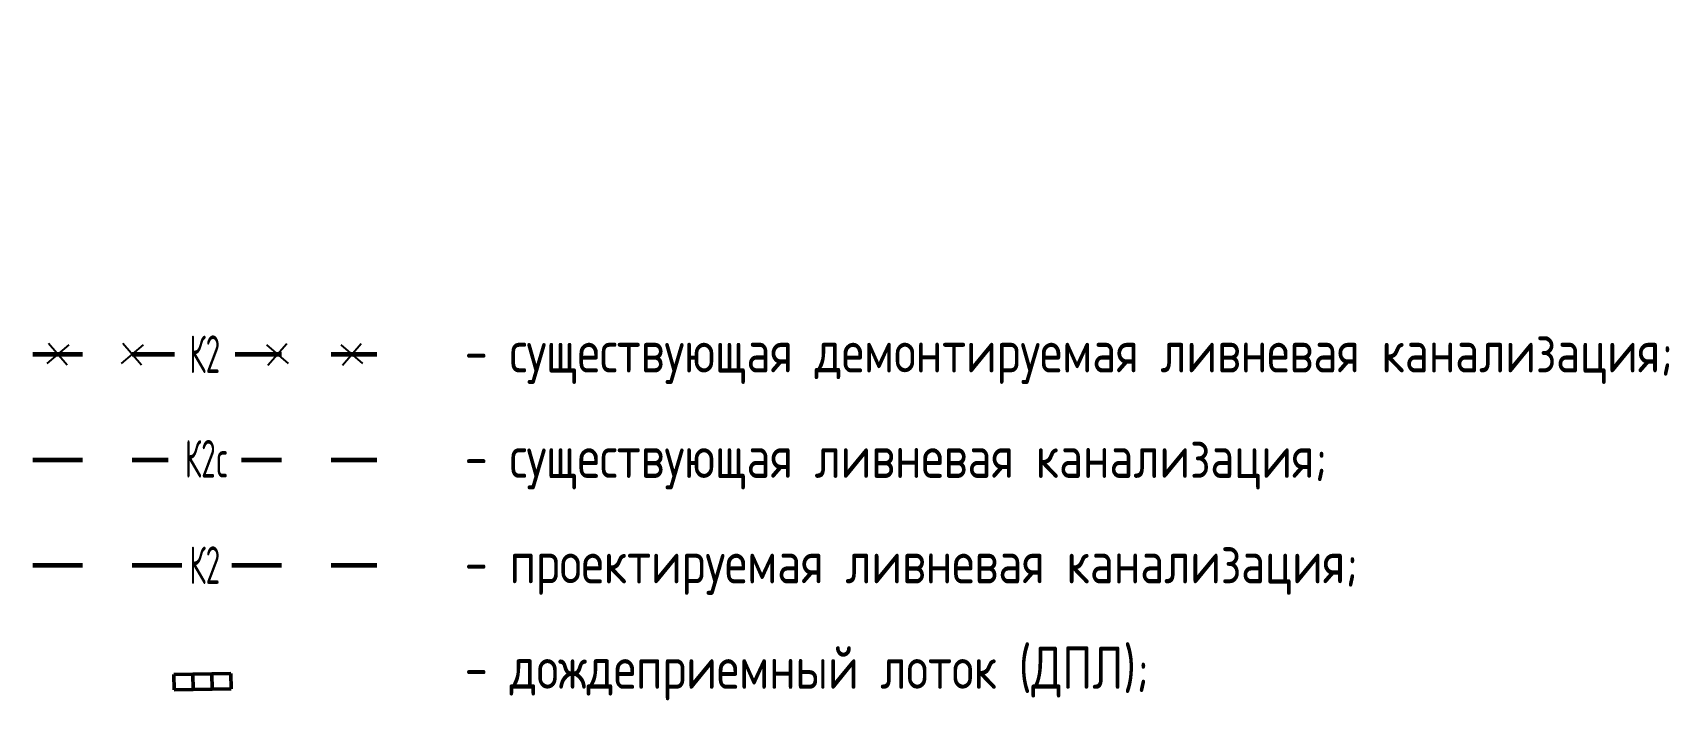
# Model space of a CAD drawing. Header units: millimetres. Extents: x 0 to 26031657, y 0 to 33466209.
# Drawn here: x 25859149 to 25905574, y 33447250 to 33466209 of the extents above; entities that cross this region are included whole.
import ezdxf

# ---------------------------------------------------------------- set-up
doc = ezdxf.new("R2010")
doc.units = ezdxf.units.MM
doc.set_wipeout_variables(frame=1)
doc.linetypes.add('Штриховая', pattern=[2822.222233, 1411.111116, -1411.111116])
for name, color, linetype, lineweight in [('Text blocks_Ном._пера__28', 7, 'Continuous', 13), ('ВК_Текст', 7, 'Continuous', 25), ('Лотки К2', 30, 'Continuous', 30), ('Труба К2', 7, 'Continuous', 60)]:
    doc.layers.add(name, color=color, linetype=linetype, lineweight=lineweight)
doc.styles.add('GOST 2.304', font='GOST_type.ttf')
doc.styles.add('GOST_100', font='cs_gost2304.shx', dxfattribs={"width": 0.7, "height": 300})

msp = doc.modelspace()

# ---------------------------------------------------------------- texts
at = {"layer": 'Text blocks_Ном._пера__28', "style": 'GOST 2.304'}
for s, p in [('- существующая демонтируемая ливневая канализация;', (25871401.539, 33456560.898)), ('- существующая ливневая канализация;', (25871401.539, 33453566.016)), ('- проектируемая ливневая канализация;', (25871401.539, 33450571.134)), ('- дождеприемный лоток (ДПЛ);', (25871401.539, 33447576.252))]:
    msp.add_text(s, height=1200, dxfattribs=at).set_placement(p)

# ---------------------------------------------------------------- blocks, each defined once
blk = doc.blocks.new('*U4')
at = {"color": 255}
blk.add_wipeout([(-200, 125), (200, 125), (200, -125), (-200, -125)], dxfattribs=at)
at = {"layer": 'ВК_Текст', "insert": (0, 0), "char_height": 250, "attachment_point": 5, "style": 'GOST_100'}
blk.add_mtext('К2', dxfattribs=at)
blk = doc.blocks.new('hdsgth')
at = {"color": 255}
blk.add_wipeout([(-1038, 533), (1038, 533), (1038, -533), (-1038, -533)], dxfattribs=at)
at = {"layer": 'ВК_Текст', "insert": (51, 25), "char_height": 1066.7, "attachment_point": 5, "rotation": 359.9913, "style": 'GOST_100'}
blk.add_mtext('К2c', dxfattribs=at)

# ---------------------------------------------------------------- linework, layer by layer
for p, q in [((25860168.629, 33457345.417, 72631.988), (25859553.259, 33456811.398, -72639.161)), ((25860127.954, 33456770.722, 72631.988), (25859593.935, 33457386.092, -72639.161)), ((25862277.753, 33457345.417, 72643.822), (25861662.382, 33456811.398, -72627.327)), ((25862237.077, 33456770.722, 72643.822), (25861703.058, 33457386.092, -72627.327)), ((25865781.965, 33457345.417, 72643.822), (25866397.335, 33456811.398, -72627.327)), ((25865822.64, 33456770.722, 72643.822), (25866356.66, 33457386.092, -72627.327)), ((25867891.088, 33457345.417, 72631.988), (25868506.458, 33456811.398, -72639.161)), ((25867931.764, 33456770.722, 72631.988), (25868465.783, 33457386.092, -72639.161))]:
    msp.add_line(p, q)
at = {"layer": 'Лотки К2', "lineweight": 50}
for p, q in [((25863154.94, 33447981.887, 195136.283), (25864770.74, 33448010.694, 116151.281)), ((25863154.94, 33447981.887, 195136.283), (25863162.666, 33447548.563, -26407.447)), ((25863693.54, 33447991.489, 168807.949), (25863701.266, 33447558.165, -52735.782)), ((25864232.14, 33448001.092, 142479.615), (25864239.866, 33447567.768, -79064.116)), ((25864770.74, 33448010.694, 116151.281), (25864778.466, 33447577.37, -105392.45)), ((25863162.666, 33447548.563, -26407.447), (25864778.466, 33447577.37, -105392.45))]:
    msp.add_line(p, q, dxfattribs=at)
at = {"layer": 'Труба К2', "linetype": 'Штриховая'}
for p, q in [((25859149.101, 33457078.442), (25868910.616, 33457078.442)), ((25859149.101, 33454083.56), (25868910.616, 33454083.56))]:
    msp.add_line(p, q, dxfattribs=at)

# ---------------------------------------------------------------- block references
at = {"layer": 'ВК_Текст', "xscale": 4.266666666666672, "yscale": 4.266666666666672, "zscale": 4.266666666666672}
msp.add_blockref('*U4', (25864029.777, 33451088.679), dxfattribs=at)

msp.set_redraw_order([(e.dxf.handle, doc.entitydb.next_handle()) for e in msp.query("TEXT MTEXT ATTDEF DIMENSION ARC_DIMENSION")])  # texts and dimensions are drawn at this point

# ---------------------------------------------------------------- next in the draw order: linework, layer by layer
at = {"layer": 'Труба К2', "linetype": 'Штриховая'}
msp.add_line((25859149.101, 33451088.679), (25868910.616, 33451088.679), dxfattribs=at)

# ---------------------------------------------------------------- next in the draw order: block references
msp.add_blockref('hdsgth', (25864029.859, 33454083.719))
at = {"layer": 'ВК_Текст', "xscale": 4.266666666666672, "yscale": 4.266666666666672, "zscale": 4.266666666666672}
msp.add_blockref('*U4', (25864029.859, 33457078.442), dxfattribs=at)

doc.saveas('drawing.dxf')
